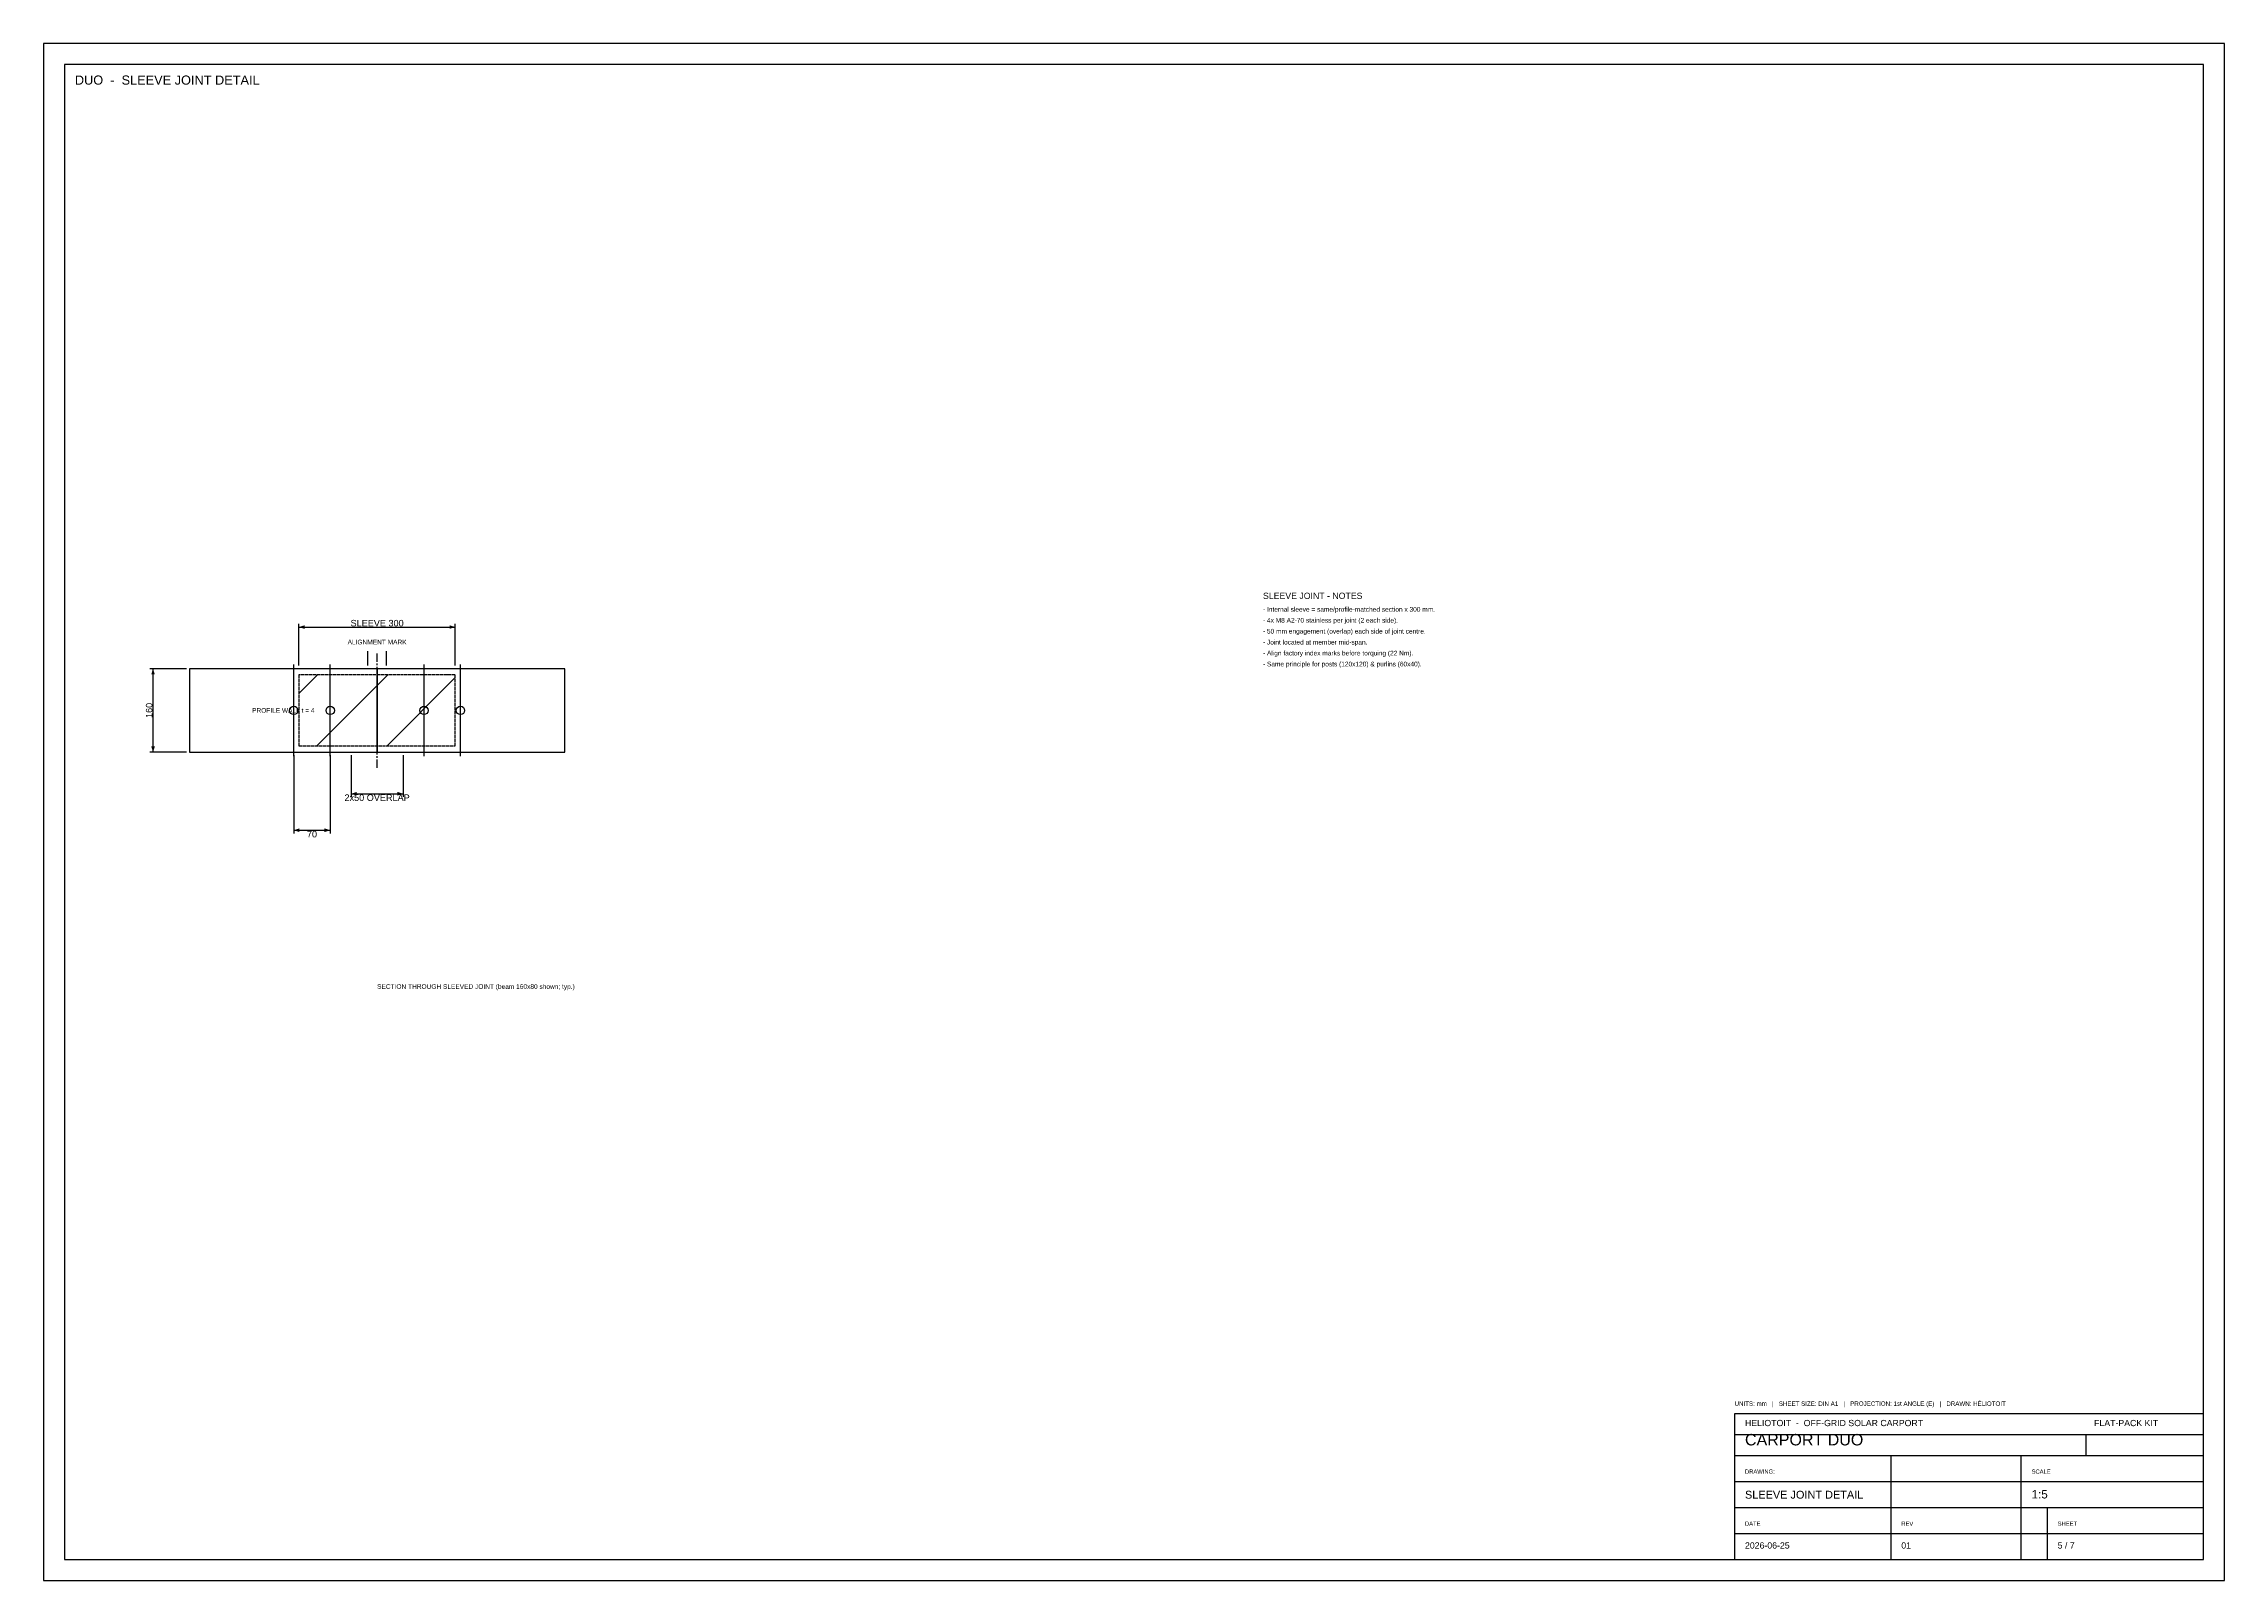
# Model space of a CAD drawing. Header units: millimetres. Extents: x 2 to 839, y 2 to 592.
import ezdxf
from ezdxf.enums import TextEntityAlignment as Align

# ---------------------------------------------------------------- set-up
doc = ezdxf.new("R2010")
doc.units = ezdxf.units.MM
doc.linetypes.add('CENTER', pattern=[5.08, 3.175, -0.635, 0.635, -0.635])
doc.linetypes.add('DASHED', pattern=[1.524, 1.27, -0.254])
for name, color, linetype in [('ANCHOR', 1, 'CONTINUOUS'), ('BORDER', 7, 'CONTINUOUS'), ('CENTER', 251, 'CENTER'), ('DIM', 8, 'CONTINUOUS'), ('HATCH', 9, 'CONTINUOUS'), ('HIDDEN', 252, 'DASHED'), ('STRUCT', 5, 'CONTINUOUS'), ('TEXT', 7, 'CONTINUOUS'), ('TITLE', 7, 'CONTINUOUS')]:
    doc.layers.add(name, color=color, linetype=linetype)
doc.styles.add('ARIAL', font='arial.ttf')

msp = doc.modelspace()

# ---------------------------------------------------------------- hatches: boundary and pattern name
at = {"layer": 'HATCH'}
h = msp.add_hatch(dxfattribs=at)
h.set_pattern_fill('ANSI31', scale=6)
h.paths.add_polyline_path([(100, 322.4), (160, 322.4), (160, 349.6), (100, 349.6)])

# ---------------------------------------------------------------- linework, layer by layer
at = {"layer": 'ANCHOR'}
for p, q in [((98, 318.4), (98, 353.6)), ((112, 318.4), (112, 353.6)), ((148, 318.4), (148, 353.6)), ((162, 318.4), (162, 353.6))]:
    msp.add_line(p, q, dxfattribs=at)
for centre in [(98, 336), (112, 336), (148, 336), (162, 336)]:
    msp.add_circle(centre, 1.6, dxfattribs=at)
at = {"layer": 'BORDER'}
for points in [[(2, 2), (839, 2), (839, 592), (2, 592)], [(10, 10), (831, 10), (831, 584), (10, 584)]]:
    msp.add_lwpolyline(points, close=True, dxfattribs=at)
at = {"layer": 'CENTER'}
msp.add_line((130, 314), (130, 358), dxfattribs=at)
at = {"layer": 'DIM'}
for p, q in [((100, 353.2), (100, 369.2)), ((160, 353.2), (160, 369.2)), ((100, 368), (160, 368)), ((56.8, 352), (42.8, 352)), ((44, 320), (44, 352)), ((126.4, 353.2), (126.4, 358.8)), ((133.6, 353.2), (133.6, 358.8)), ((56.8, 320), (42.8, 320)), ((98, 318.8), (98, 288.8)), ((112, 318.8), (112, 288.8)), ((120, 318.8), (120, 302.8)), ((140, 318.8), (140, 302.8)), ((120, 304), (140, 304)), ((98, 290), (112, 290))]:
    msp.add_line(p, q, dxfattribs=at)
for points in [[(100, 368), (102.2, 367.296), (102.2, 368.704)], [(160, 368), (157.8, 368.704), (157.8, 367.296)], [(44, 352), (43.296, 349.8), (44.704, 349.8)], [(44, 320), (44.704, 322.2), (43.296, 322.2)], [(120, 304), (122.2, 303.296), (122.2, 304.704)], [(140, 304), (137.8, 304.704), (137.8, 303.296)], [(98, 290), (100.2, 289.296), (100.2, 290.704)], [(112, 290), (109.8, 290.704), (109.8, 289.296)]]:
    msp.add_solid(points, dxfattribs=at)
at = {"layer": 'HIDDEN'}
msp.add_lwpolyline([(100, 322.4), (160, 322.4), (160, 349.6), (100, 349.6)], close=True, dxfattribs=at)
at = {"layer": 'STRUCT'}
for points in [[(58, 320), (130, 320), (130, 352), (58, 352)], [(130, 320), (202, 320), (202, 352), (130, 352)]]:
    msp.add_lwpolyline(points, close=True, dxfattribs=at)
at = {"layer": 'TITLE'}
for p, q in [((651, 58), (831, 58)), ((786, 50), (786, 58)), ((651, 50), (831, 50)), ((711, 50), (711, 10)), ((761, 10), (761, 50)), ((651, 40), (831, 40)), ((651, 30), (831, 30)), ((771, 30), (771, 10)), ((651, 20), (831, 20))]:
    msp.add_line(p, q, dxfattribs=at)
msp.add_lwpolyline([(651, 10), (831, 10), (831, 66), (651, 66)], close=True, dxfattribs=at)

# ---------------------------------------------------------------- texts
at = {"layer": 'TEXT', "style": 'ARIAL'}
for s, height, p in [('DUO  -  SLEEVE JOINT DETAIL', 3.5, (14, 578)), ('SLEEVE JOINT - NOTES', 2.4, (470, 380)), ('- Internal sleeve = same/profile-matched section x 300 mm.', 1.8, (470, 374.8)), ('- 4x M8 A2-70 stainless per joint (2 each side).', 1.8, (470, 370.6)), ('- 50 mm engagement (overlap) each side of joint centre.', 1.8, (470, 366.4)), ('- Joint located at member mid-span.', 1.8, (470, 362.2)), ('- Align factory index marks before torquing (22 Nm).', 1.8, (470, 358)), ('- Same principle for posts (120x120) & purlins (60x40).', 1.8, (470, 353.8)), ('SECTION THROUGH SLEEVED JOINT (beam 160x80 shown; typ.)', 1.8, (130, 230))]:
    msp.add_text(s, height=height, dxfattribs=at).set_placement(p, align=Align.MIDDLE_LEFT)
for s, height, p in [('SLEEVE 300', 2.5, (130, 369.5)), ('PROFILE WALL t = 4', 1.8, (94, 336)), ('2x50 OVERLAP', 2.5, (130, 302.5)), ('70', 2.5, (105, 288.5))]:
    msp.add_text(s, height=height, dxfattribs=at).set_placement(p, align=Align.MIDDLE_CENTER)
msp.add_text('ALIGNMENT MARK', height=1.8, dxfattribs=at).set_placement((130, 360.8), align=Align.BOTTOM_CENTER)
msp.add_text('160', height=2.5, rotation=90, dxfattribs=at).set_placement((42.5, 336), align=Align.MIDDLE_CENTER)
for s, height, p in [('UNITS: mm   |   SHEET SIZE: DIN A1   |   PROJECTION: 1st ANGLE (E)   |   DRAWN: HÉLIOTOIT', 1.7, (651, 68.5)), ('HELIOTOIT  -  OFF-GRID SOLAR CARPORT', 2.4, (655, 60.5)), ('FLAT-PACK KIT', 2.4, (789, 60.5)), ('CARPORT DUO', 4.4, (655, 52.5)), ('DRAWING:', 1.6, (655, 42.5)), ('SCALE', 1.6, (765, 42.5)), ('SLEEVE JOINT DETAIL', 3, (655, 32.5)), ('1:5', 3.2, (765, 32.5)), ('DATE', 1.6, (655, 22.5)), ('REV', 1.6, (715, 22.5)), ('SHEET', 1.6, (775, 22.5)), ('5 / 7', 2.4, (775, 13.5)), ('2026-06-25', 2.4, (655, 13.5)), ('01', 2.4, (715, 13.5))]:
    msp.add_text(s, height=height, dxfattribs=at).set_placement(p, align=Align.BOTTOM_LEFT)

doc.saveas('drawing.dxf')
